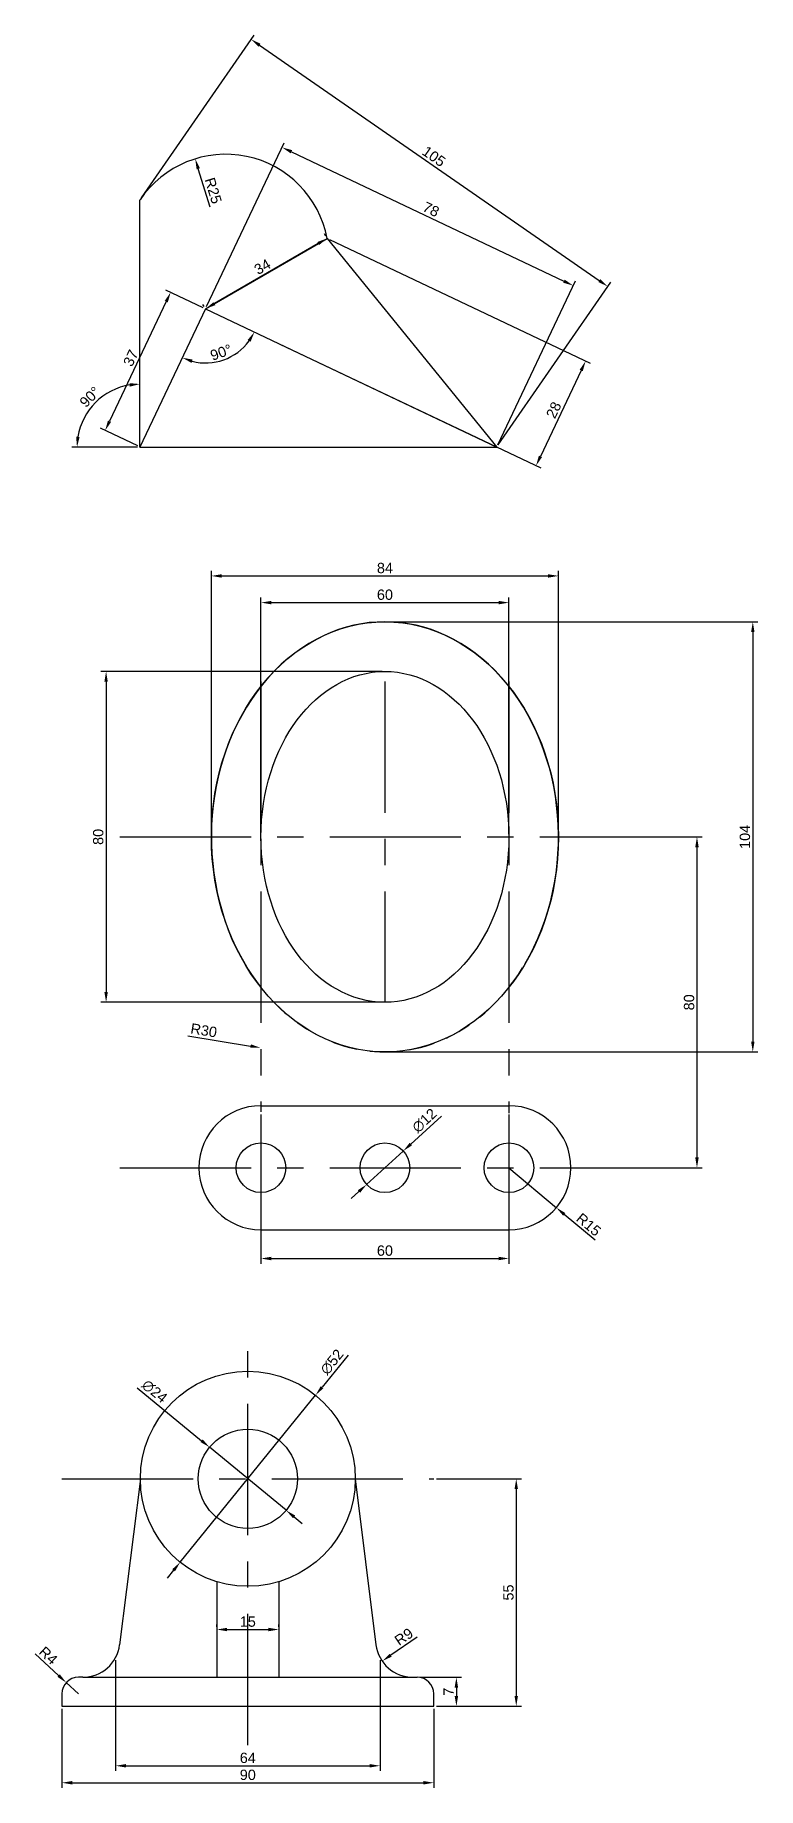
# Model space of a CAD drawing. Header units: millimetres. Extents: x -11 to 1152, y -49 to 996.
# Drawn here: x 976.7 to 1151.7, y 0 to 423.8 of the extents above; entities that cross this region are included whole.
import ezdxf

# ---------------------------------------------------------------- set-up
doc = ezdxf.new("R2010")
doc.units = ezdxf.units.MM
doc.linetypes.add('CENTER', pattern=[50.8, 31.75, -6.35, 6.35, -6.35])
doc.linetypes.add('HIDDEN', pattern=[9.525, 6.35, -3.175])
for name, color, linetype in [('不可见的轮廓线', 4, 'HIDDEN'), ('中心线', 1, 'CENTER'), ('尺寸线', 5, 'Continuous')]:
    doc.layers.add(name, color=color, linetype=linetype)
doc.layers.add('可见的轮廓线', color=3, linetype='Continuous', lineweight=30)
doc.styles.get("Standard").update_dxf_attribs({"font": 'arial.ttf'})
doc.dimstyles.new('ISO-25', dxfattribs={"dimtxt": 2.5, "dimasz": 2.5, "dimexe": 1.25, "dimexo": 0.625, "dimtad": 1, "dimdec": 0, "dimtxsty": 'Standard', "dimcen": 2.5, "dimadec": 0, "dimazin": 0, "dimtfac": 1, "dimtdec": 0, "dimtmove": 0, "dimatfit": 3, "dimfxl": 1, "dimarcsym": 0})

msp = doc.modelspace()

# ---------------------------------------------------------------- blocks, each defined once
blk = doc.blocks.new('*D96')
at = {"layer": 'Defpoints', "color": 0, "transparency": 16777216}
for p in [(984.3, 25.49), (987.24, 22.78)]:
    blk.add_point(p, dxfattribs=at)
at = {"layer": '尺寸线', "color": 0, "lineweight": -2, "transparency": 16777216}
for p, q in [((976.75, 32.45), (982.46, 27.18)), ((987.24, 22.78), (984.3, 25.49))]:
    blk.add_line(p, q, dxfattribs=at)
at = {"layer": '尺寸线', "color": 0, "transparency": 16777216}
blk.add_solid([(982.75, 27.49), (982.18, 26.88), (984.3, 25.49)], dxfattribs=at)
at = {"layer": '尺寸线', "color": 0, "transparency": 16777216, "insert": (979.96, 32.04), "char_height": 2.5, "attachment_point": 5, "rotation": 317.3446}
blk.add_mtext('R4', dxfattribs=at)
blk = doc.blocks.new('*D97')
at = {"layer": 'Defpoints', "color": 0, "transparency": 16777216}
for p in [(1068.19, 35.78), (1060.76, 30.7)]:
    blk.add_point(p, dxfattribs=at)
at = {"layer": '尺寸线', "color": 0, "lineweight": -2, "transparency": 16777216}
blk.add_line((1069.25, 36.5), (1062.82, 32.11), dxfattribs=at)
at = {"layer": '尺寸线', "color": 0, "transparency": 16777216}
blk.add_solid([(1062.59, 32.45), (1063.06, 31.77), (1060.76, 30.7)], dxfattribs=at)
at = {"layer": '尺寸线', "color": 0, "transparency": 16777216, "insert": (1066, 36.58), "char_height": 2.5, "attachment_point": 5, "rotation": 34.3525}
blk.add_mtext('R9', dxfattribs=at)
blk = doc.blocks.new('*D98')
at = {"layer": 'Defpoints', "color": 0, "transparency": 16777216}
for p in [(1018.98, 82.4), (1037.51, 67.15)]:
    blk.add_point(p, dxfattribs=at)
at = {"layer": '尺寸线', "color": 0, "lineweight": -2, "transparency": 16777216}
for p, q in [((1001.5, 96.79), (1017.05, 83.99)), ((1037.51, 67.15), (1018.98, 82.4)), ((1039.44, 65.56), (1041.37, 63.98))]:
    blk.add_line(p, q, dxfattribs=at)
at = {"layer": '尺寸线', "color": 0, "transparency": 16777216}
for points in [[(1017.31, 84.31), (1016.78, 83.67), (1018.98, 82.4)], [(1039.7, 65.89), (1039.18, 65.24), (1037.51, 67.15)]]:
    blk.add_solid(points, dxfattribs=at)
at = {"layer": '尺寸线', "color": 0, "transparency": 16777216, "insert": (1005.67, 95.91), "char_height": 2.5, "attachment_point": 5, "rotation": 320.5459}
blk.add_mtext('∅24', dxfattribs=at)
blk = doc.blocks.new('*D99')
at = {"layer": 'Defpoints', "color": 0, "transparency": 16777216}
for p in [(1044.62, 94.97), (1011.86, 54.59)]:
    blk.add_point(p, dxfattribs=at)
at = {"layer": '尺寸线', "color": 0, "lineweight": -2, "transparency": 16777216}
for p, q in [((1052.52, 104.7), (1046.2, 96.91)), ((1011.86, 54.59), (1044.62, 94.97)), ((1010.29, 52.65), (1008.71, 50.71))]:
    blk.add_line(p, q, dxfattribs=at)
at = {"layer": '尺寸线', "color": 0, "transparency": 16777216}
for points in [[(1045.88, 97.17), (1046.52, 96.65), (1044.62, 94.97)], [(1009.96, 52.91), (1010.61, 52.38), (1011.86, 54.59)]]:
    blk.add_solid(points, dxfattribs=at)
at = {"layer": '尺寸线', "color": 0, "transparency": 16777216, "insert": (1048.61, 103.02), "char_height": 2.5, "attachment_point": 5, "rotation": 50.9475}
blk.add_mtext('∅52', dxfattribs=at)
blk = doc.blocks.new('*D100')
at = {"layer": 'Defpoints', "color": 0, "transparency": 16777216}
for p in [(1020.74, 38.33), (1035.74, 38.33), (1035.74, 38.33)]:
    blk.add_point(p, dxfattribs=at)
at = {"layer": '尺寸线', "color": 0, "lineweight": -2, "transparency": 16777216}
for p, q in [((1020.74, 38.96), (1020.74, 39.58)), ((1023.24, 38.33), (1033.24, 38.33)), ((1035.74, 38.96), (1035.74, 39.58))]:
    blk.add_line(p, q, dxfattribs=at)
at = {"layer": '尺寸线', "color": 0, "transparency": 16777216}
for points in [[(1023.24, 38.75), (1023.24, 37.91), (1020.74, 38.33)], [(1033.24, 38.75), (1033.24, 37.91), (1035.74, 38.33)]]:
    blk.add_solid(points, dxfattribs=at)
at = {"layer": '尺寸线', "color": 0, "transparency": 16777216, "insert": (1028.24, 40.23), "char_height": 2.5, "attachment_point": 5}
blk.add_mtext('15', dxfattribs=at)
blk = doc.blocks.new('*D101')
at = {"layer": 'Defpoints', "color": 0, "transparency": 16777216}
for p in [(983.24, 19.78), (1073.24, 19.78), (1073.24, 1.28)]:
    blk.add_point(p, dxfattribs=at)
at = {"layer": '尺寸线', "color": 0, "lineweight": -2, "transparency": 16777216}
for p, q in [((983.24, 19.15), (983.24, 0.03)), ((1073.24, 19.15), (1073.24, 0.03)), ((985.74, 1.28), (1070.74, 1.28))]:
    blk.add_line(p, q, dxfattribs=at)
at = {"layer": '尺寸线', "color": 0, "transparency": 16777216}
for points in [[(985.74, 1.7), (985.74, 0.86), (983.24, 1.28)], [(1070.74, 1.7), (1070.74, 0.86), (1073.24, 1.28)]]:
    blk.add_solid(points, dxfattribs=at)
at = {"layer": '尺寸线', "color": 0, "transparency": 16777216, "insert": (1028.24, 3.18), "char_height": 2.5, "attachment_point": 5}
blk.add_mtext('90', dxfattribs=at)
blk = doc.blocks.new('*D102')
at = {"layer": 'Defpoints', "color": 0, "transparency": 16777216}
for p in [(996.24, 31.55), (1060.24, 31.55), (1060.24, 5.39)]:
    blk.add_point(p, dxfattribs=at)
at = {"layer": '尺寸线', "color": 0, "lineweight": -2, "transparency": 16777216}
for p, q in [((996.24, 30.93), (996.24, 4.14)), ((1060.24, 30.93), (1060.24, 4.14)), ((998.74, 5.39), (1057.74, 5.39))]:
    blk.add_line(p, q, dxfattribs=at)
at = {"layer": '尺寸线', "color": 0, "transparency": 16777216}
for points in [[(998.74, 5.8), (998.74, 4.97), (996.24, 5.39)], [(1057.74, 5.8), (1057.74, 4.97), (1060.24, 5.39)]]:
    blk.add_solid(points, dxfattribs=at)
at = {"layer": '尺寸线', "color": 0, "transparency": 16777216, "insert": (1028.24, 7.29), "char_height": 2.5, "attachment_point": 5}
blk.add_mtext('64', dxfattribs=at)
blk = doc.blocks.new('*D103')
at = {"layer": 'Defpoints', "color": 0, "transparency": 16777216}
for p in [(1069.24, 26.78), (1073.24, 19.78), (1078.71, 19.78)]:
    blk.add_point(p, dxfattribs=at)
at = {"layer": '尺寸线', "color": 0, "lineweight": -2, "transparency": 16777216}
for p, q in [((1069.87, 26.78), (1079.96, 26.78)), ((1078.71, 24.28), (1078.71, 22.28)), ((1073.87, 19.78), (1079.96, 19.78))]:
    blk.add_line(p, q, dxfattribs=at)
at = {"layer": '尺寸线', "color": 0, "transparency": 16777216}
for points in [[(1078.29, 24.28), (1079.13, 24.28), (1078.71, 26.78)], [(1078.29, 22.28), (1079.13, 22.28), (1078.71, 19.78)]]:
    blk.add_solid(points, dxfattribs=at)
at = {"layer": '尺寸线', "color": 0, "transparency": 16777216, "insert": (1076.84, 23.28), "char_height": 2.5, "attachment_point": 5, "rotation": 90}
blk.add_mtext('7', dxfattribs=at)
blk = doc.blocks.new('*D104')
at = {"layer": 'Defpoints', "color": 0, "transparency": 16777216}
for p in [(1073.24, 74.78), (1073.24, 19.78), (1093.2, 19.78)]:
    blk.add_point(p, dxfattribs=at)
at = {"layer": '尺寸线', "color": 0, "lineweight": -2, "transparency": 16777216}
for p, q in [((1073.87, 74.78), (1094.45, 74.78)), ((1093.2, 72.28), (1093.2, 22.28)), ((1073.87, 19.78), (1094.45, 19.78))]:
    blk.add_line(p, q, dxfattribs=at)
at = {"layer": '尺寸线', "color": 0, "transparency": 16777216}
for points in [[(1092.79, 72.28), (1093.62, 72.28), (1093.2, 74.78)], [(1092.79, 22.28), (1093.62, 22.28), (1093.2, 19.78)]]:
    blk.add_solid(points, dxfattribs=at)
at = {"layer": '尺寸线', "color": 0, "transparency": 16777216, "insert": (1091.31, 47.28), "char_height": 2.5, "attachment_point": 5, "rotation": 90}
blk.add_mtext('55', dxfattribs=at)
blk = doc.blocks.new('*D105')
at = {"layer": 'Defpoints', "color": 0, "transparency": 16777216}
for p in [(1061.42, 281.97), (1061.42, 177.97), (1150.44, 177.97)]:
    blk.add_point(p, dxfattribs=at)
at = {"layer": '尺寸线', "color": 0, "lineweight": -2, "transparency": 16777216}
for p, q in [((1062.04, 281.97), (1151.69, 281.97)), ((1150.44, 279.47), (1150.44, 180.47)), ((1062.04, 177.97), (1151.69, 177.97))]:
    blk.add_line(p, q, dxfattribs=at)
at = {"layer": '尺寸线', "color": 0, "transparency": 16777216}
for points in [[(1150.03, 279.47), (1150.86, 279.47), (1150.44, 281.97)], [(1150.03, 180.47), (1150.86, 180.47), (1150.44, 177.97)]]:
    blk.add_solid(points, dxfattribs=at)
at = {"layer": '尺寸线', "color": 0, "transparency": 16777216, "insert": (1148.54, 229.97), "char_height": 2.5, "attachment_point": 5, "rotation": 90}
blk.add_mtext('104', dxfattribs=at)
blk = doc.blocks.new('*D106')
at = {"layer": 'Defpoints', "color": 0, "transparency": 16777216}
for p in [(1103.42, 229.97), (1106.42, 149.97), (1136.93, 149.97)]:
    blk.add_point(p, dxfattribs=at)
at = {"layer": '尺寸线', "color": 0, "lineweight": -2, "transparency": 16777216}
for p, q in [((1104.04, 229.97), (1138.18, 229.97)), ((1136.93, 227.47), (1136.93, 152.47)), ((1107.04, 149.97), (1138.18, 149.97))]:
    blk.add_line(p, q, dxfattribs=at)
at = {"layer": '尺寸线', "color": 0, "transparency": 16777216}
for points in [[(1136.52, 227.47), (1137.35, 227.47), (1136.93, 229.97)], [(1136.52, 152.47), (1137.35, 152.47), (1136.93, 149.97)]]:
    blk.add_solid(points, dxfattribs=at)
at = {"layer": '尺寸线', "color": 0, "transparency": 16777216, "insert": (1135.03, 189.97), "char_height": 2.5, "attachment_point": 5, "rotation": 90}
blk.add_mtext('80', dxfattribs=at)
blk = doc.blocks.new('*D107')
at = {"layer": 'Defpoints', "color": 0, "transparency": 16777216}
for p in [(1031.42, 163.49), (1091.42, 163.49), (1091.42, 128.03)]:
    blk.add_point(p, dxfattribs=at)
at = {"layer": '尺寸线', "color": 0, "lineweight": -2, "transparency": 16777216}
for p, q in [((1031.42, 162.86), (1031.42, 126.78)), ((1091.42, 162.86), (1091.42, 126.78)), ((1033.92, 128.03), (1088.92, 128.03))]:
    blk.add_line(p, q, dxfattribs=at)
at = {"layer": '尺寸线', "color": 0, "transparency": 16777216}
for points in [[(1033.92, 128.45), (1033.92, 127.61), (1031.42, 128.03)], [(1088.92, 128.45), (1088.92, 127.61), (1091.42, 128.03)]]:
    blk.add_solid(points, dxfattribs=at)
at = {"layer": '尺寸线', "color": 0, "transparency": 16777216, "insert": (1061.42, 129.93), "char_height": 2.5, "attachment_point": 5}
blk.add_mtext('60', dxfattribs=at)
blk = doc.blocks.new('*D108')
at = {"layer": 'Defpoints', "color": 0, "transparency": 16777216}
for p in [(1061.42, 269.97), (993.95, 189.97), (1061.42, 189.97)]:
    blk.add_point(p, dxfattribs=at)
at = {"layer": '尺寸线', "color": 0, "lineweight": -2, "transparency": 16777216}
for p, q in [((1060.79, 269.97), (992.7, 269.97)), ((993.95, 267.47), (993.95, 192.47)), ((1060.79, 189.97), (992.7, 189.97))]:
    blk.add_line(p, q, dxfattribs=at)
at = {"layer": '尺寸线', "color": 0, "transparency": 16777216}
for points in [[(993.53, 267.47), (994.36, 267.47), (993.95, 269.97)], [(993.53, 192.47), (994.36, 192.47), (993.95, 189.97)]]:
    blk.add_solid(points, dxfattribs=at)
at = {"layer": '尺寸线', "color": 0, "transparency": 16777216, "insert": (992.05, 229.97), "char_height": 2.5, "attachment_point": 5, "rotation": 90}
blk.add_mtext('80', dxfattribs=at)
blk = doc.blocks.new('*D109')
at = {"layer": 'Defpoints', "color": 0, "transparency": 16777216}
for p in [(1065.85, 154.01), (1056.98, 145.92)]:
    blk.add_point(p, dxfattribs=at)
at = {"layer": '尺寸线', "color": 0, "lineweight": -2, "transparency": 16777216}
for p, q in [((1075.1, 162.46), (1067.69, 155.7)), ((1056.98, 145.92), (1065.85, 154.01)), ((1055.14, 144.24), (1053.29, 142.55))]:
    blk.add_line(p, q, dxfattribs=at)
at = {"layer": '尺寸线', "color": 0, "transparency": 16777216}
for points in [[(1067.41, 156.01), (1067.97, 155.39), (1065.85, 154.01)], [(1054.86, 144.55), (1055.42, 143.93), (1056.98, 145.92)]]:
    blk.add_solid(points, dxfattribs=at)
at = {"layer": '尺寸线', "color": 0, "transparency": 16777216, "insert": (1070.99, 161.38), "char_height": 2.5, "attachment_point": 5, "rotation": 42.3858}
blk.add_mtext('∅12', dxfattribs=at)
blk = doc.blocks.new('*D110')
at = {"layer": 'Defpoints', "color": 0, "transparency": 16777216}
for p in [(1091.42, 149.97), (1102.9, 140.32)]:
    blk.add_point(p, dxfattribs=at)
at = {"layer": '尺寸线', "color": 0, "lineweight": -2, "transparency": 16777216}
for p, q in [((1091.42, 149.97), (1102.9, 140.32)), ((1112.27, 132.44), (1104.81, 138.71))]:
    blk.add_line(p, q, dxfattribs=at)
at = {"layer": '尺寸线', "color": 0, "transparency": 16777216}
blk.add_solid([(1105.08, 139.03), (1104.54, 138.39), (1102.9, 140.32)], dxfattribs=at)
at = {"layer": '尺寸线', "color": 0, "transparency": 16777216, "insert": (1110.72, 136.22), "char_height": 2.5, "attachment_point": 5, "rotation": 319.9436}
blk.add_mtext('R15', dxfattribs=at)
blk = doc.blocks.new('*D111')
at = {"layer": 'Defpoints', "color": 0, "transparency": 16777216}
for p in [(1001.79, 183.84), (1031.39, 178.98)]:
    blk.add_point(p, dxfattribs=at)
at = {"layer": '尺寸线', "color": 0, "lineweight": -2, "transparency": 16777216}
blk.add_line((1013.72, 181.88), (1028.93, 179.39), dxfattribs=at)
at = {"layer": '尺寸线', "color": 0, "transparency": 16777216}
blk.add_solid([(1028.99, 179.8), (1028.86, 178.98), (1031.39, 178.98)], dxfattribs=at)
at = {"layer": '尺寸线', "color": 0, "transparency": 16777216, "insert": (1017.59, 183.18), "char_height": 2.5, "attachment_point": 5, "rotation": 350.6881}
blk.add_mtext('R30', dxfattribs=at)
blk = doc.blocks.new('*D112')
at = {"layer": 'Defpoints', "color": 0, "transparency": 16777216}
for p in [(1015.52, 393.89), (1022.88, 370), (1103.42, 293.06), (1019.42, 229.97), (1103.42, 229.97)]:
    blk.add_point(p, dxfattribs=at)
at = {"layer": '尺寸线', "color": 0, "lineweight": -2, "transparency": 16777216}
for p, q in [((1019.12, 382.19), (1016.25, 391.5)), ((1019.42, 230.59), (1019.42, 294.31)), ((1021.92, 293.06), (1100.92, 293.06)), ((1103.42, 230.59), (1103.42, 294.31))]:
    blk.add_line(p, q, dxfattribs=at)
at = {"layer": '尺寸线', "color": 0, "transparency": 16777216}
for points in [[(1016.65, 391.62), (1015.85, 391.38), (1015.52, 393.89)], [(1021.92, 293.47), (1021.92, 292.64), (1019.42, 293.06)], [(1100.92, 293.47), (1100.92, 292.64), (1103.42, 293.06)]]:
    blk.add_solid(points, dxfattribs=at)
at = {"layer": '尺寸线', "color": 0, "transparency": 16777216, "insert": (1019.87, 386.21), "char_height": 2.5, "attachment_point": 5, "rotation": 287.1209}
blk.add_mtext('R25', dxfattribs=at)
at = {"layer": '尺寸线', "color": 0, "transparency": 16777216, "insert": (1061.42, 294.96), "char_height": 2.5, "attachment_point": 5}
blk.add_mtext('84', dxfattribs=at)
blk = doc.blocks.new('*D113')
at = {"layer": 'Defpoints', "color": 0, "transparency": 16777216}
for p in [(1018.01, 357.64), (993.72, 328.21), (1002.15, 324.21), (1091.42, 286.61), (1031.42, 229.97), (1091.42, 229.97)]:
    blk.add_point(p, dxfattribs=at)
at = {"layer": '尺寸线', "color": 0, "lineweight": -2, "transparency": 16777216}
for p, q in [((1017.44, 357.91), (1008.44, 362.18)), ((1008.5, 359.38), (994.79, 330.47)), ((1001.59, 324.48), (992.59, 328.75)), ((1031.42, 230.59), (1031.42, 287.86)), ((1033.92, 286.61), (1088.92, 286.61)), ((1091.42, 230.59), (1091.42, 287.86))]:
    blk.add_line(p, q, dxfattribs=at)
at = {"layer": '尺寸线', "color": 0, "transparency": 16777216}
for points in [[(1008.13, 359.56), (1008.88, 359.21), (1009.57, 361.64)], [(994.41, 330.65), (995.16, 330.29), (993.72, 328.21)], [(1033.92, 287.03), (1033.92, 286.19), (1031.42, 286.61)], [(1088.92, 287.03), (1088.92, 286.19), (1091.42, 286.61)]]:
    blk.add_solid(points, dxfattribs=at)
at = {"layer": '尺寸线', "color": 0, "transparency": 16777216, "insert": (999.93, 345.74), "char_height": 2.5, "attachment_point": 5, "rotation": 64.6223}
blk.add_mtext('37', dxfattribs=at)
at = {"layer": '尺寸线', "color": 0, "transparency": 16777216, "insert": (1061.42, 288.51), "char_height": 2.5, "attachment_point": 5}
blk.add_mtext('60', dxfattribs=at)
blk = doc.blocks.new('*D114')
at = {"layer": 'Defpoints', "color": 0, "transparency": 16777216}
for p in [(1047.44, 374.67), (1018.01, 357.64), (1018.01, 357.64)]:
    blk.add_point(p, dxfattribs=at)
at = {"layer": '尺寸线', "color": 0, "lineweight": -2, "transparency": 16777216}
for p, q in [((1045.27, 373.42), (1020.17, 358.89)), ((1047.12, 375.21), (1046.81, 375.76)), ((1017.7, 358.18), (1017.38, 358.72))]:
    blk.add_line(p, q, dxfattribs=at)
at = {"layer": '尺寸线', "color": 0, "transparency": 16777216}
for points in [[(1045.06, 373.78), (1045.48, 373.06), (1047.44, 374.67)], [(1019.96, 359.25), (1020.38, 358.53), (1018.01, 357.64)]]:
    blk.add_solid(points, dxfattribs=at)
at = {"layer": '尺寸线', "color": 0, "transparency": 16777216, "insert": (1031.77, 367.8), "char_height": 2.5, "attachment_point": 5, "rotation": 30.0619}
blk.add_mtext('34', dxfattribs=at)
blk = doc.blocks.new('*D115')
at = {"layer": 'Defpoints', "color": 0, "transparency": 16777216}
for p in [(1107, 363.25), (1018.01, 357.64), (1088.48, 324.21)]:
    blk.add_point(p, dxfattribs=at)
at = {"layer": '尺寸线', "color": 0, "lineweight": -2, "transparency": 16777216}
for p, q in [((1018.28, 358.21), (1037.06, 397.81)), ((1038.79, 395.61), (1104.74, 364.32)), ((1088.75, 324.78), (1107.54, 364.38))]:
    blk.add_line(p, q, dxfattribs=at)
at = {"layer": '尺寸线', "color": 0, "transparency": 16777216}
for points in [[(1038.97, 395.99), (1038.61, 395.23), (1036.53, 396.68)], [(1104.92, 364.7), (1104.56, 363.95), (1107, 363.25)]]:
    blk.add_solid(points, dxfattribs=at)
at = {"layer": '尺寸线', "color": 0, "transparency": 16777216, "insert": (1072.58, 381.68), "char_height": 2.5, "attachment_point": 5, "rotation": 334.6223}
blk.add_mtext('78', dxfattribs=at)
blk = doc.blocks.new('*D116')
at = {"layer": 'Defpoints', "color": 0, "transparency": 16777216}
for p in [(1002.15, 383.98), (1115.36, 363.03), (1088.48, 324.21)]:
    blk.add_point(p, dxfattribs=at)
at = {"layer": '尺寸线', "color": 0, "lineweight": -2, "transparency": 16777216}
for p, q in [((1002.51, 384.49), (1029.74, 423.83)), ((1031.08, 421.38), (1113.3, 364.46)), ((1088.84, 324.73), (1116.07, 364.06))]:
    blk.add_line(p, q, dxfattribs=at)
at = {"layer": '尺寸线', "color": 0, "transparency": 16777216}
for points in [[(1031.32, 421.72), (1030.85, 421.03), (1029.03, 422.8)], [(1113.54, 364.8), (1113.07, 364.11), (1115.36, 363.03)]]:
    blk.add_solid(points, dxfattribs=at)
at = {"layer": '尺寸线', "color": 0, "transparency": 16777216, "insert": (1073.27, 394.48), "char_height": 2.5, "attachment_point": 5, "rotation": 325.3054}
blk.add_mtext('105', dxfattribs=at)
blk = doc.blocks.new('*D117')
at = {"layer": 'Defpoints', "color": 0, "transparency": 16777216}
for p in [(1047.44, 374.67), (1035.43, 349.38), (1097.99, 319.7)]:
    blk.add_point(p, dxfattribs=at)
at = {"layer": '尺寸线', "color": 0, "lineweight": -2, "transparency": 16777216}
for p, q in [((1048, 374.41), (1111.12, 344.47)), ((1036, 349.11), (1099.12, 319.17)), ((1108.91, 342.74), (1099.06, 321.96))]:
    blk.add_line(p, q, dxfattribs=at)
at = {"layer": '尺寸线', "color": 0, "transparency": 16777216}
for points in [[(1108.54, 342.92), (1109.29, 342.56), (1109.99, 345)], [(1098.68, 322.14), (1099.43, 321.78), (1097.99, 319.7)]]:
    blk.add_solid(points, dxfattribs=at)
at = {"layer": '尺寸线', "color": 0, "transparency": 16777216, "insert": (1102.27, 333.17), "char_height": 2.5, "attachment_point": 5, "rotation": 64.6223}
blk.add_mtext('28', dxfattribs=at)
blk = doc.blocks.new('*D118')
at = {"layer": 'Defpoints', "color": 0, "transparency": 16777216}
for p in [(1002.15, 383.98), (994.53, 337.41), (1002.15, 324.21), (1002.15, 324.21), (1088.48, 324.21)]:
    blk.add_point(p, dxfattribs=at)
at = {"layer": '尺寸线', "color": 0, "lineweight": -2, "transparency": 16777216}
blk.add_line((1001.53, 324.21), (985.66, 324.21), dxfattribs=at)
blk.add_arc((1002.15, 324.21), 15.24, 99.4104, 170.5896, dxfattribs=at)
at = {"layer": '尺寸线', "color": 0, "transparency": 16777216}
for points in [[(999.63, 339.66), (999.69, 338.83), (1002.15, 339.45)], [(987.53, 326.67), (986.7, 326.74), (986.91, 324.21)]]:
    blk.add_solid(points, dxfattribs=at)
at = {"layer": '尺寸线', "color": 0, "transparency": 16777216, "insert": (990.03, 336.33), "char_height": 2.5, "attachment_point": 5, "rotation": 45}
blk.add_mtext('90°', dxfattribs=at)
blk = doc.blocks.new('*D119')
at = {"layer": 'Defpoints', "color": 0, "transparency": 16777216}
for p in [(1018.01, 357.64), (1018.01, 357.64), (1019.06, 344.59), (1002.15, 324.21), (1088.48, 324.21)]:
    blk.add_point(p, dxfattribs=at)
at = {"layer": '尺寸线', "color": 0, "lineweight": -2, "transparency": 16777216}
blk.add_arc((1018.01, 357.64), 13.09, 255.5812, 323.6633, dxfattribs=at)
at = {"layer": '尺寸线', "color": 0, "transparency": 16777216}
for points in [[(1028.2, 350.1), (1028.91, 349.67), (1029.84, 352.03)], [(1014.61, 344.57), (1014.89, 345.36), (1012.4, 345.81)]]:
    blk.add_solid(points, dxfattribs=at)
at = {"layer": '尺寸线', "color": 0, "transparency": 16777216, "insert": (1021.77, 347.1), "char_height": 2.5, "attachment_point": 5, "rotation": 19.6223}
blk.add_mtext('90°', dxfattribs=at)

# ---------------------------------------------------------------- dimensions: what is measured, and where the dimension line sits
at = {"layer": '尺寸线'}
for p1, p2, distance, picture, middle in [((1002.15, 383.98), (1088.48, 324.21), 47.22, '*D116', (1073.27, 394.48)), ((1018.01, 357.64), (1088.48, 324.21), 43.21, '*D115', (1072.58, 381.68)), ((1047.44, 374.67), (1018.01, 357.64), 0, '*D114', (1031.77, 367.8)), ((1047.44, 374.67), (1035.43, 349.38), 69.23, '*D117', (1102.27, 333.17)), ((1018.01, 357.64), (1002.15, 324.21), -9.34, '*D113', (999.93, 345.74))]:
    dim = msp.add_aligned_dim(p1=p1, p2=p2, distance=distance, dimstyle='ISO-25', dxfattribs=at)
    dim.commit()
    dim.dimension.update_dxf_attribs({"geometry": picture, "text_midpoint": middle})
for base, p1, p2, picture, middle in [((1103.42, 293.06), (1019.42, 229.97), (1103.42, 229.97), '*D112', (1061.42, 294.96)), ((1091.42, 286.61), (1031.42, 229.97), (1091.42, 229.97), '*D113', (1061.42, 288.51)), ((1091.42, 128.03), (1031.42, 163.49), (1091.42, 163.49), '*D107', (1061.42, 129.93)), ((1035.74, 38.33), (1020.74, 38.33), (1035.74, 38.33), '*D100', (1028.24, 40.23)), ((1060.24, 5.39), (996.24, 31.55), (1060.24, 31.55), '*D102', (1028.24, 7.29))]:
    dim = msp.add_linear_dim(base=base, p1=p1, p2=p2, dimstyle='ISO-25', dxfattribs=at)
    dim.commit()
    dim.dimension.update_dxf_attribs({"geometry": picture, "text_midpoint": middle})
for center, mpoint, picture, middle in [((1022.88, 370), (1015.52, 393.89), '*D112', (1018.05, 385.65)), ((1001.79, 183.84), (1031.39, 178.98), '*D111', (1017.28, 181.3)), ((1068.19, 35.78), (1060.76, 30.7), '*D97', (1067.07, 35.01))]:
    dim = msp.add_radius_dim(center=center, mpoint=mpoint, dimstyle='ISO-25', dxfattribs=at)
    dim.commit()
    dim.dimension.update_dxf_attribs({"geometry": picture, "text_midpoint": middle, "dimtype": 164})
for base, line1, line2, picture, middle in [((994.53, 337.41), ((1002.15, 324.21), (1088.48, 324.21)), ((1002.15, 324.21), (1002.15, 383.98)), '*D118', (990.03, 336.33)), ((1019.06, 344.59), ((1018.01, 357.64), (1088.48, 324.21)), ((1018.01, 357.64), (1002.15, 324.21)), '*D119', (1021.77, 347.1))]:
    dim = msp.add_angular_dim_2l(base=base, line1=line1, line2=line2, dimstyle='ISO-25', dxfattribs=at)
    dim.commit()
    dim.dimension.update_dxf_attribs({"geometry": picture, "text_midpoint": middle})
for base, p1, p2, picture, middle in [((1150.44, 177.97), (1061.42, 281.97), (1061.42, 177.97), '*D105', (1148.54, 229.97)), ((993.95, 189.97), (1061.42, 269.97), (1061.42, 189.97), '*D108', (992.05, 229.97)), ((1136.93, 149.97), (1103.42, 229.97), (1106.42, 149.97), '*D106', (1135.03, 189.97)), ((1093.2, 19.78), (1073.24, 74.78), (1073.24, 19.78), '*D104', (1091.31, 47.28)), ((1078.71, 19.78), (1069.24, 26.78), (1073.24, 19.78), '*D103', (1076.84, 23.28))]:
    dim = msp.add_linear_dim(base=base, p1=p1, p2=p2, angle=90, dimstyle='ISO-25', dxfattribs=at)
    dim.commit()
    dim.dimension.update_dxf_attribs({"geometry": picture, "text_midpoint": middle})
for p1, p2, picture, middle in [((1056.98, 145.92), (1065.85, 154.01), '*D109', (1070.99, 161.38)), ((1011.86, 54.59), (1044.62, 94.97), '*D99', (1048.61, 103.02))]:
    dim = msp.add_diameter_dim_2p(p1=p1, p2=p2, dimstyle='ISO-25', dxfattribs=at)
    dim.commit()
    dim.dimension.update_dxf_attribs({"geometry": picture, "text_midpoint": middle})
for center, mpoint, picture, middle in [((1091.42, 149.97), (1102.9, 140.32), '*D110', (1110.72, 136.22)), ((987.24, 22.78), (984.3, 25.49), '*D96', (979.96, 32.04))]:
    dim = msp.add_radius_dim(center=center, mpoint=mpoint, dimstyle='ISO-25', dxfattribs=at)
    dim.commit()
    dim.dimension.update_dxf_attribs({"geometry": picture, "text_midpoint": middle})
dim = msp.add_diameter_dim_2p(p1=(1037.51, 67.15), p2=(1018.98, 82.4), dimstyle='ISO-25', dxfattribs=at)
dim.commit()
dim.dimension.update_dxf_attribs({"geometry": '*D98', "text_midpoint": (1004.41, 94.39), "dimtype": 163})
dim = msp.add_linear_dim(base=(1073.24, 1.28), p1=(983.24, 19.78), p2=(1073.24, 19.78), dimstyle='ISO-25', dxfattribs=at)
dim.commit()
dim.dimension.update_dxf_attribs({"geometry": '*D101', "text_midpoint": (1028.24, 1.28), "dimtype": 160})

# ---------------------------------------------------------------- linework, layer by layer
at = {"layer": '不可见的轮廓线'}
msp.add_ellipse((1061.42, 229.97), major_axis=(0, -52), ratio=0.807692, start_param=5.346509, end_param=7.219861, dxfattribs=at)
at = {"layer": '中心线'}
for p, q in [((1031.42, 267.56), (1031.42, 163.49)), ((1061.42, 267.56), (1061.42, 189.97)), ((1091.42, 267.56), (1091.42, 163.18)), ((997.27, 229.97), (1124.04, 229.97)), ((997.27, 149.97), (1124.04, 149.97)), ((1028.24, 10.36), (1028.24, 106.84)), ((983.24, 74.78), (1073.24, 74.78))]:
    msp.add_line(p, q, dxfattribs=at)
at = {"layer": '可见的轮廓线'}
for p, q in [((1002.15, 324.21), (1002.15, 383.98)), ((1018.01, 357.64), (1047.44, 374.67)), ((1047.44, 374.67), (1088.48, 324.21)), ((1018.01, 357.64), (1002.15, 324.21)), ((1018.01, 357.64), (1088.48, 324.21)), ((1002.15, 324.21), (1088.48, 324.21)), ((1031.42, 164.97), (1091.42, 164.97)), ((1031.42, 164.97), (1061.42, 164.97)), ((1061.42, 164.97), (1091.42, 164.97)), ((1031.42, 134.97), (1091.42, 134.97)), ((1002.24, 74.78), (997.23, 34.66)), ((1054.24, 74.78), (1059.26, 34.66)), ((1020.74, 49.88), (1020.74, 26.78)), ((1035.74, 49.88), (1035.74, 26.78)), ((988.3, 26.78), (987.24, 26.78)), ((988.3, 26.78), (1069.24, 26.78)), ((1068.19, 26.78), (1069.24, 26.78)), ((983.24, 22.78), (983.24, 19.78)), ((1073.24, 19.78), (1073.24, 22.78)), ((983.24, 19.78), (1073.24, 19.78))]:
    msp.add_line(p, q, dxfattribs=at)
for centre, radius in [((1031.42, 149.97), 6), ((1061.42, 149.97), 6), ((1091.42, 149.97), 6), ((1028.24, 74.78), 26), ((1028.24, 74.78), 12)]:
    msp.add_circle(centre, radius, dxfattribs=at)
for centre, radius, start, end in [((1022.88, 370), 25, 10.7801, 145.9973), ((1031.42, 149.97), 15, 90, 270), ((1091.42, 149.97), 15, 270, 90), ((988.3, 35.78), 9, 270, 352.875), ((1068.19, 35.78), 9, 187.125, 270), ((987.24, 22.78), 4, 90, 180), ((1069.24, 22.78), 4, 0, 90)]:
    msp.add_arc(centre, radius, start, end, dxfattribs=at)
msp.add_ellipse((1061.42, 229.97), major_axis=(0, -52), ratio=0.807692, start_param=0.936676, end_param=5.346509, dxfattribs=at)
for major_axis, ratio in [((0, -52), 0.807692), ((0, -40), 0.75)]:
    msp.add_ellipse((1061.42, 229.97), major_axis=major_axis, ratio=ratio, dxfattribs=at)

msp.set_redraw_order([(e.dxf.handle, doc.entitydb.next_handle()) for e in msp.query("TEXT MTEXT ATTDEF DIMENSION ARC_DIMENSION")])  # texts and dimensions are drawn at this point

doc.saveas('drawing.dxf')
